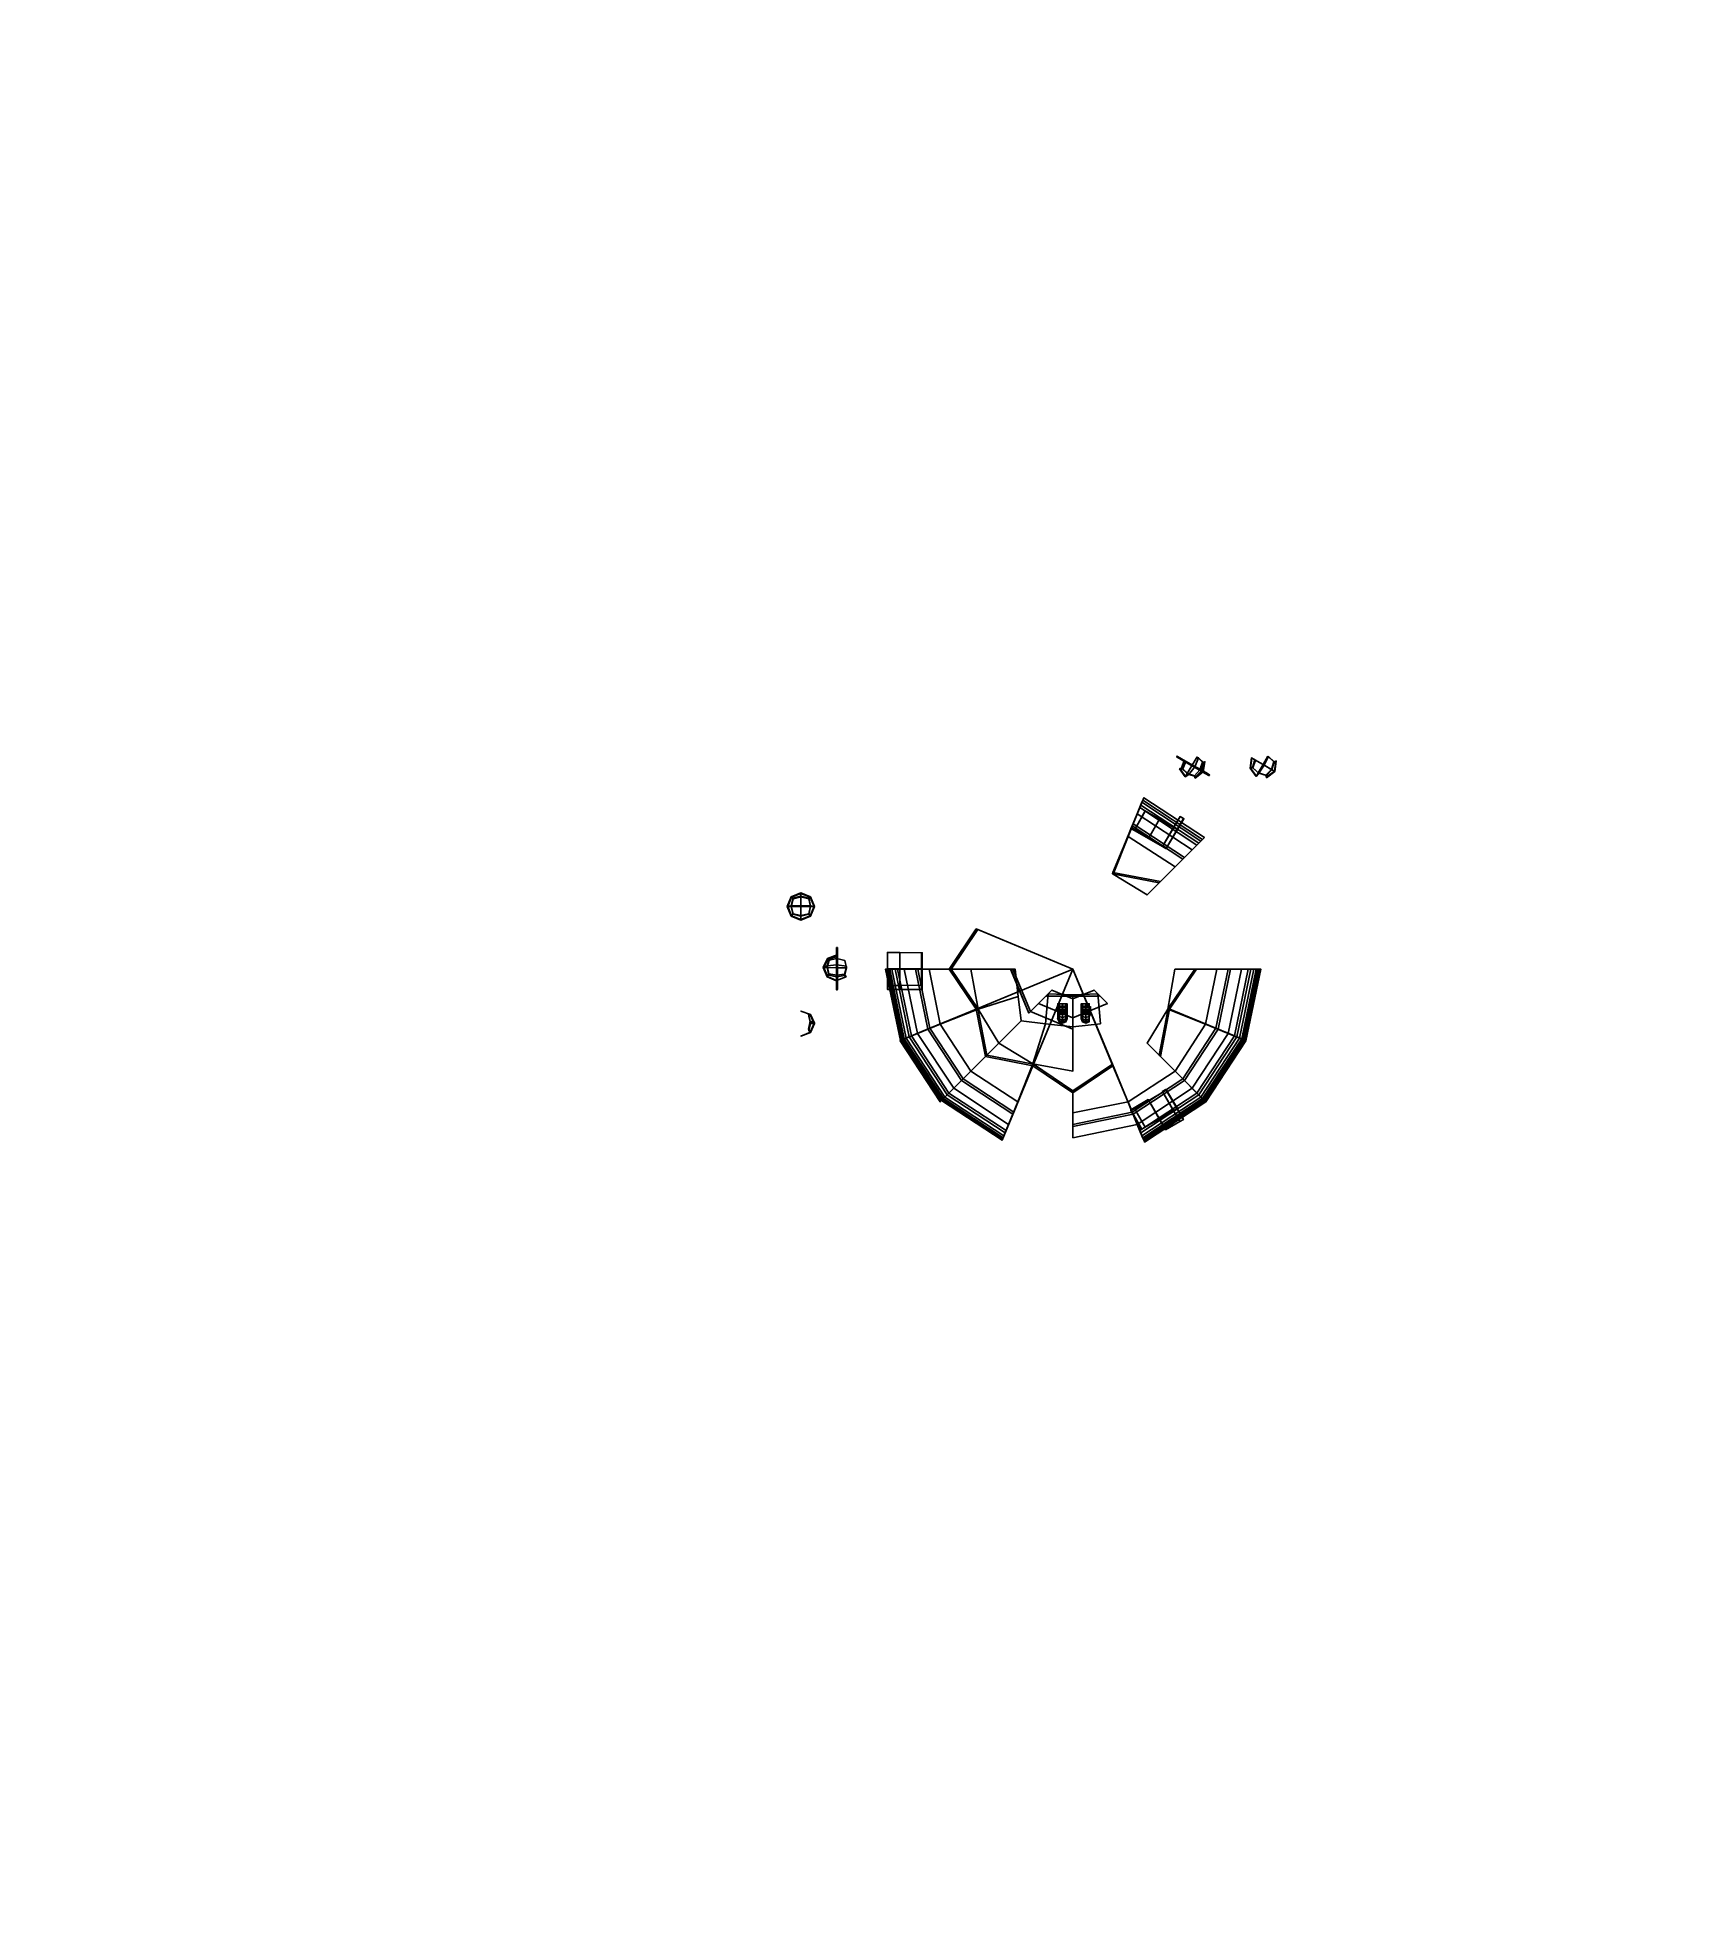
# Model space of a CAD drawing. Extents: x -0.00441 to 0.00264, y -0.00397 to 0.00396.
import ezdxf

# ---------------------------------------------------------------- set-up
doc = ezdxf.new("R2010")
doc.units = 0
doc.layers.add('Celling fan', color=7, linetype='CONTINUOUS')

msp = doc.modelspace()

# ---------------------------------------------------------------- meshes
at = {"layer": 'Celling fan'}
mesh = msp.add_polyface(dxfattribs=at)
corners = [(0.0004805, 0.0008837, 0.0001478), (0.0004676, 0.0008524, 0.0001571), (0.0004931, 0.0008285, 0.0001596), (0.0005184, 0.0008611, 0.0001435), (0.0004862, 0.0008325, 0.0001858), (0.0004626, 0.0008554, 0.000176), (0.0004736, 0.0008878, 0.0001739), (0.0005072, 0.0008677, 0.0001859), (0.0005618, 0.0008823, 0.0001962), (0.0005546, 0.0008393, 0.000201), (0.0005547, 0.0008392, 0.0002028), (0.0005618, 0.0008827, 0.0001979), (0.0005194, 0.0008141, 0.0001974), (0.0005533, 0.0008401, 0.0002023), (0.0005198, 0.0008124, 0.0001977), (0.0005568, 0.000877, 0.0001767), (0.0005477, 0.0008435, 0.0001717), (0.0007767, 0.0008888, 0.0001905), (0.0007658, 0.0008565, 0.0001988), (0.0007915, 0.000833, 0.0001948), (0.0008135, 0.0008676, 0.0001779), (0.000789, 0.0008345, 0.000222), (0.000764, 0.0008576, 0.0002185), (0.0007742, 0.0008903, 0.0002177), (0.0008095, 0.0008699, 0.000222), (0.0007544, 0.0008549, 0.0002161), (0.0007603, 0.0008983, 0.0002144), (0.0007596, 0.0008987, 0.000216), (0.0007537, 0.0008548, 0.0002177), (0.0008648, 0.0008848, 0.0002246), (0.0008589, 0.0008414, 0.0002263), (0.0008594, 0.0008412, 0.0002281), (0.0008652, 0.0008851, 0.0002263), (0.0008238, 0.0008158, 0.0002262), (0.0008578, 0.000842, 0.0002279), (0.0008243, 0.0008141, 0.0002263), (0.0008568, 0.0008812, 0.0002058), (0.0008472, 0.0008482, 0.0001991), (0.0005815, 0.0008263, 0.0002542), (0.0005807, 0.0008268, 0.0002541), (0.0005817, 0.0008262, 0.0002432), (0.0005825, 0.0008257, 0.0002433), (0.0005653, 0.0008336, 0.0002413), (0.0005808, 0.0008246, 0.0002432), (0.0005662, 0.0008351, 0.0002413), (0.000503, 0.0008692, 0.0002383), (0.000502, 0.0008676, 0.0002383), (0.0005644, 0.000832, 0.0002413), (0.000444, 0.0009029, 0.0001985), (0.000443, 0.0009014, 0.0001985), (0.0005039, 0.0008707, 0.0002383), (0.000445, 0.0009044, 0.0001984), (0.0005351, 0.0008988, 0.0001598), (0.0005225, 0.0008196, 0.0001766), (0.0005282, 0.0009028, 0.000186), (0.0005518, 0.0008799, 0.0001957), (0.0005408, 0.0008475, 0.0001978), (0.0005175, 0.0008225, 0.0001956), (0.0005602, 0.0008822, 0.0001976), (0.0005201, 0.0008127, 0.000196), (0.0004536, 0.0008525, 0.0001723), (0.0004783, 0.0008183, 0.0001842), (0.0004543, 0.0008531, 0.0001742), (0.0004784, 0.0008195, 0.0001857), (0.0008324, 0.000904, 0.0001948), (0.0008234, 0.0008233, 0.0002058), (0.0008299, 0.0009054, 0.000222), (0.000855, 0.0008823, 0.0002255), (0.0008448, 0.0008496, 0.0002263), (0.0008216, 0.0008244, 0.0002255), (0.0007806, 0.0008198, 0.000222), (0.000781, 0.0008203, 0.0002204), (0.0007555, 0.0008553, 0.0002179), (0.0007814, 0.0008213, 0.000222), (0.0007611, 0.0008978, 0.0002161), (0.0008635, 0.0008846, 0.0002262), (0.0008243, 0.0008145, 0.0002246), (0.0005652, 0.0008357, 0.0002523), (0.0005798, 0.0008252, 0.0002541), (0.0005643, 0.0008341, 0.0002523), (0.0005799, 0.0008231, 0.0002432), (0.0005789, 0.0008236, 0.0002541), (0.0005634, 0.0008326, 0.0002523), (0.0005023, 0.0008718, 0.0002491), (0.0004427, 0.000906, 0.0002091), (0.0005013, 0.0008703, 0.0002491), (0.0004417, 0.0009045, 0.0002091), (0.0005004, 0.0008687, 0.0002491), (0.0004408, 0.000903, 0.0002091)]
mesh.append_faces([[corners[k] for k in face] for face in [(0, 1, 2, 3), (4, 5, 6, 7), (8, 9, 10, 11), (12, 13, 10, 14), (8, 15, 16, 9), (17, 18, 19, 20), (21, 22, 23, 24), (25, 26, 27, 28), (29, 30, 31, 32), (33, 34, 31, 35), (29, 36, 37, 30), (25, 18, 17, 26), (38, 39, 40, 41), (42, 43, 40, 44), (42, 45, 46, 47), (45, 48, 49, 46), (44, 50, 45, 42), (50, 51, 48, 45), (16, 15, 52, 3), (2, 53, 16, 3), (54, 55, 56, 7), (56, 57, 4, 7), (10, 13, 58, 11), (10, 9, 59, 14), (16, 53, 59, 9), (2, 1, 60, 61), (56, 55, 58, 13), (12, 57, 56, 13), (62, 5, 4, 63), (37, 36, 64, 20), (19, 65, 37, 20), (66, 67, 68, 24), (68, 69, 21, 24), (70, 71, 25, 28), (28, 72, 73, 70), (74, 72, 28, 27), (31, 34, 75, 32), (31, 30, 76, 35), (37, 65, 76, 30), (19, 18, 25, 71), (68, 67, 75, 34), (33, 69, 68, 34), (72, 22, 21, 73), (23, 22, 72, 74), (40, 39, 77, 44), (39, 78, 79, 77), (47, 80, 43, 42), (78, 81, 82, 79), (83, 50, 44, 77), (51, 50, 83, 84), (85, 83, 77, 79), (86, 84, 83, 85), (87, 85, 79, 82), (88, 86, 85, 87)]])
mesh = msp.add_polyface(dxfattribs=at)
corners = [(0.0003966, 0.000512, 0.0002469), (0.0003975, 0.0005136, 0.0002469), (0.0003976, 0.0005136, 0.0002359), (0.0003966, 0.000512, 0.0002359), (0.0002464, 0.0005986, 0.0002454), (0.0002614, 0.00059, 0.0002456), (0.0002614, 0.00059, 0.0002346), (0.0002465, 0.0005986, 0.0002344), (0.0003809, 0.0005211, 0.0002468), (0.0003958, 0.0005125, 0.0002469), (0.0003959, 0.0005124, 0.0002359), (0.000381, 0.000521, 0.0002358), (0.0002623, 0.0005915, 0.0002346), (0.0002474, 0.0006002, 0.0002344), (0.0003968, 0.000514, 0.0002359), (0.0003819, 0.0005226, 0.0002358), (0.0003984, 0.0005152, 0.0002469), (0.0003985, 0.0005151, 0.0002359), (0.0003211, 0.0005555, 0.0002462), (0.0002623, 0.0005916, 0.0002456), (0.000322, 0.0005571, 0.0002462), (0.0003212, 0.0005555, 0.0002352), (0.0004437, 0.0005942, 0.0002371), (0.0003977, 0.0005155, 0.0002359), (0.0004445, 0.0005938, 0.000237), (0.0004452, 0.0005934, 0.000248), (0.0003977, 0.0005156, 0.0002469), (0.0004444, 0.0005938, 0.0002481), (0.0004287, 0.0006029, 0.0002383), (0.0003828, 0.0005242, 0.0002358), (0.0003685, 0.0006375, 0.0002443), (0.000323, 0.0005586, 0.0002352), (0.0003077, 0.0006725, 0.0002409), (0.0002632, 0.0005931, 0.0002346), (0.0004721, 0.0006394, 0.0002493), (0.0004717, 0.0006395, 0.0002383), (0.0002889, 0.0006975, 0.0002121), (0.0002559, 0.0006178, 0.0002119), (0.0004743, 0.0004743, 0.0002119), (0.0005355, 0.0005355, 0.0002121), (0.0004743, 0.0004743, 0.0002359), (0.0002559, 0.0006178, 0.0002359), (0.0002889, 0.0006975, 0.0002361), (0.0005355, 0.0005355, 0.0002361), (0.0004674, 0.0004674, 0.0002159), (0.0002522, 0.0006088, 0.0002159), (0.0002847, 0.0006874, 0.0002161), (0.0005277, 0.0005277, 0.0002161), (0.0003967, 0.000514, 0.0002469), (0.0002473, 0.0006002, 0.0002454), (0.0003818, 0.0005227, 0.0002468), (0.0002475, 0.0006022, 0.0002344), (0.0002466, 0.0006006, 0.0002344), (0.0002483, 0.0006017, 0.0002344), (0.0002632, 0.0005932, 0.0002456), (0.0002482, 0.0006018, 0.0002454), (0.0003827, 0.0005242, 0.0002468), (0.0003229, 0.0005587, 0.0002462), (0.0003221, 0.0005571, 0.0002352), (0.0004293, 0.0006025, 0.0002493), (0.000369, 0.0006373, 0.0002553), (0.000308, 0.0006724, 0.0002519), (0.000471, 0.00064, 0.0002383), (0.0004713, 0.0006398, 0.0002493), (0.0004558, 0.0006487, 0.0002389), (0.0004561, 0.0006485, 0.0002499), (0.0003019, 0.0007289, 0.0002121), (0.0005597, 0.0005597, 0.0002121), (0.0003019, 0.0007289, 0.0002361), (0.0005597, 0.0005597, 0.0002361), (0.0001704, 0.0004114, 0.0002117), (0.0003723, 0.0003723, 0.0002117), (0.0003723, 0.0003723, 0.0002357), (0.0001704, 0.0004114, 0.0002357), (0.0002349, 0.0005646, -0.0000997), (0.0004348, 0.0004348, -0.0000997), (0.0005076, 0.0005076, 0.0000053), (0.0002739, 0.0006611, 0.0000053), (0.0005447, 0.0005447, 0.0001052), (0.0002939, 0.0007094, 0.0001052), (0.0002976, 0.0007184, 0.0002161), (0.0005515, 0.0005515, 0.0002161), (0.0001714, 0.0004038, -0.0001725), (0.0003152, 0.0003152, -0.0001725), (0.0003669, 0.0003669, 0.0002157), (0.0001679, 0.0004054, 0.0002157)]
mesh.append_faces([[corners[k] for k in face] for face in [(0, 1, 2, 3), (4, 5, 6, 7), (8, 9, 10, 11), (7, 6, 12, 13), (11, 10, 14, 15), (1, 16, 17, 2), (18, 5, 19, 20), (21, 6, 5, 18), (22, 23, 17, 24), (25, 16, 26, 27), (28, 29, 23, 22), (30, 31, 29, 28), (32, 33, 31, 30), (25, 34, 35, 24), (36, 37, 38, 39), (40, 41, 42, 43), (44, 45, 46, 47), (0, 3, 10, 9), (10, 3, 2, 14), (1, 0, 9, 48), (19, 5, 4, 49), (48, 9, 8, 50), (14, 2, 17, 23), (51, 52, 13, 53), (16, 1, 48, 26), (13, 12, 33, 53), (15, 14, 23, 29), (54, 19, 49, 55), (26, 48, 50, 56), (56, 50, 20, 57), (57, 20, 19, 54), (50, 8, 18, 20), (21, 11, 15, 58), (12, 6, 21, 58), (58, 15, 29, 31), (12, 58, 31, 33), (18, 8, 11, 21), (25, 24, 17, 16), (26, 56, 59, 27), (56, 57, 60, 59), (57, 54, 61, 60), (22, 24, 35, 62), (34, 25, 27, 63), (64, 28, 22, 62), (27, 59, 65, 63), (66, 36, 39, 67), (43, 42, 68, 69), (70, 71, 38, 37), (40, 72, 73, 41), (74, 75, 76, 77), (77, 76, 78, 79), (47, 46, 80, 81), (82, 83, 75, 74), (44, 84, 85, 45)]])
mesh = msp.add_polyface(dxfattribs=at)
corners = [(-0.001045, 0.0000453, 0.0001962), (-0.0010042, 0.0000607, 0.000201), (-0.0010041, 0.0000608, 0.0002028), (-0.0010453, 0.0000452, 0.0001979), (-0.0010379, 0.0000437, 0.0001767), (-0.0010043, 0.0000526, 0.0001717), (-0.0011581, 0.0002282, 0.0001905), (-0.0011247, 0.0002349, 0.0001988), (-0.0011172, 0.0002689, 0.0001948), (-0.0011581, 0.0002707, 0.0001779), (-0.0011172, 0.0002661, 0.000222), (-0.0011247, 0.0002328, 0.0002185), (-0.0011581, 0.0002253, 0.0002177), (-0.0011581, 0.0002661, 0.000222), (-0.0011175, 0.0002259, 0.0002161), (-0.0011581, 0.0002093, 0.0002144), (-0.0011581, 0.0002085, 0.000216), (-0.0011172, 0.0002254, 0.0002177), (-0.0011987, 0.0002259, 0.0002161), (-0.0012153, 0.0002662, 0.0002204), (-0.001216, 0.000266, 0.000222), (-0.0011991, 0.0002253, 0.0002177), (-0.0011987, 0.0003066, 0.0002246), (-0.0011582, 0.0003232, 0.0002263), (-0.0011582, 0.0003237, 0.0002281), (-0.0011991, 0.0003068, 0.0002263), (-0.0011172, 0.0003068, 0.0002263), (-0.0011185, 0.0003056, 0.0002262), (-0.0011582, 0.0003219, 0.0002279), (-0.001102, 0.0002661, 0.000222), (-0.0011002, 0.0002661, 0.000222), (-0.0011916, 0.0003014, 0.0002058), (-0.0011581, 0.0003096, 0.0001991), (-0.0011176, 0.0003066, 0.0002246), (-0.0011247, 0.0003014, 0.0002058), (-0.0011009, 0.0002663, 0.0002204), (-0.0011915, 0.0002349, 0.0001988), (-0.0011991, 0.0002689, 0.0001948), (-0.0010064, 0.0000905, 0.0002542), (-0.0010064, 0.0000896, 0.0002541), (-0.0010064, 0.0000907, 0.0002432), (-0.0010064, 0.0000916, 0.0002433), (-0.0010045, 0.0000904, 0.0002542), (-0.0010045, 0.0000916, 0.0002433), (-0.0010064, 0.0000728, 0.0002413), (-0.0010064, 0.0000716, 0.0002523), (-0.0010045, 0.0000728, 0.0002413), (-0.0010045, 0.0000907, 0.0002432), (-0.0010027, 0.0000904, 0.0002542), (-0.0010027, 0.0000916, 0.0002433), (-0.0010042, 0.0000591, 0.0002023), (-0.0010441, 0.000044, 0.0001976), (-0.0011991, 0.000266, 0.000222), (-0.0011916, 0.0002993, 0.0002255), (-0.0011581, 0.0003068, 0.0002263), (-0.0011247, 0.0002993, 0.0002255), (-0.0011915, 0.0002328, 0.0002185), (-0.0011978, 0.0003055, 0.0002262), (-0.0012142, 0.000266, 0.000222), (-0.0011184, 0.0002266, 0.0002179), (-0.0011581, 0.0002102, 0.0002161), (-0.0011978, 0.0002266, 0.0002179), (-0.0010045, 0.0000895, 0.0002541), (-0.0010045, 0.0000716, 0.0002523), (-0.0010027, 0.0000907, 0.0002432), (-0.0010027, 0.0000895, 0.0002541), (-0.0010027, 0.0000728, 0.0002413)]
mesh.append_faces([[corners[k] for k in face] for face in [(0, 1, 2, 3), (0, 4, 5, 1), (6, 7, 8, 9), (10, 11, 12, 13), (14, 15, 16, 17), (18, 19, 20, 21), (22, 23, 24, 25), (26, 27, 28, 24), (29, 27, 26, 30), (22, 31, 32, 23), (33, 34, 8, 35), (14, 7, 6, 15), (18, 36, 37, 19), (38, 39, 40, 41), (42, 38, 41, 43), (44, 40, 39, 45), (46, 47, 40, 44), (48, 42, 43, 49), (2, 50, 51, 3), (32, 31, 37, 9), (8, 34, 32, 9), (37, 36, 6, 9), (52, 53, 54, 13), (54, 55, 10, 13), (12, 56, 52, 13), (25, 57, 58, 20), (20, 19, 22, 25), (30, 35, 14, 17), (17, 59, 29, 30), (60, 59, 17, 16), (61, 60, 16, 21), (16, 15, 18, 21), (20, 58, 61, 21), (28, 57, 25, 24), (24, 23, 33, 26), (33, 35, 30, 26), (32, 34, 33, 23), (8, 7, 14, 35), (6, 36, 18, 15), (37, 31, 22, 19), (54, 53, 57, 28), (27, 55, 54, 28), (10, 55, 27, 29), (59, 11, 10, 29), (12, 11, 59, 60), (61, 56, 12, 60), (52, 56, 61, 58), (57, 53, 52, 58), (40, 47, 43, 41), (42, 62, 39, 38), (62, 63, 45, 39), (64, 49, 43, 47), (42, 48, 65, 62), (46, 66, 64, 47)]])
mesh = msp.add_polyface(dxfattribs=at)
corners = [(-0.0006975, -0.0002889, 0.0002121), (-0.0006178, -0.0002559, 0.0002119), (-0.0006708, 0, 0.0002119), (-0.0007574, 0, 0.0002121), (-0.0006708, 0, 0.0002359), (-0.0006178, -0.0002559, 0.0002359), (-0.0006975, -0.0002889, 0.0002361), (-0.0007574, 0, 0.0002361), (-0.000661, 0, 0.0002159), (-0.0006088, -0.0002522, 0.0002159), (-0.0006874, -0.0002847, 0.0002161), (-0.0007463, 0, 0.0002161), (-0.0006416, -0.0000858, 0.0002344), (-0.0006416, -0.0000867, 0.0002344), (-0.0006416, -0.0000868, 0.0002454), (-0.0006416, -0.0000859, 0.0002454), (-0.0006416, -0.0000687, 0.0002456), (-0.0006416, -0.0000686, 0.0002346), (-0.0006435, -0.0000686, 0.0002346), (-0.0006435, -0.0000858, 0.0002344), (-0.0006435, 0.0000693, 0.0002468), (-0.0006435, 0.0000003, 0.0002462), (-0.0006453, 0.0000003, 0.0002462), (-0.0006453, 0.0000693, 0.0002468), (-0.0006417, 0.0000003, 0.0002462), (-0.0006435, -0.0000687, 0.0002456), (-0.0006417, 0.0000004, 0.0002352), (-0.0007365, -0.0000868, 0.0002524), (-0.0006453, -0.0000859, 0.0002454), (-0.0006453, -0.0000868, 0.0002454), (-0.0007365, -0.0000877, 0.0002525), (-0.0007363, -0.0000694, 0.0002519), (-0.0006453, -0.0000687, 0.0002456), (-0.0007364, 0.0000003, 0.0002443), (-0.0006453, 0.0000004, 0.0002352), (-0.0006453, 0.0000694, 0.0002358), (-0.0007365, 0.0000698, 0.0002383), (-0.0007363, -0.0000698, 0.0002409), (-0.0006453, -0.0000686, 0.0002346), (-0.0007895, -0.0000695, 0.0002433), (-0.0007896, 0.0000005, 0.0002541), (-0.0007364, 0.0000009, 0.0002553), (-0.000265, 0, 0.0006674), (-0.0002564, 0, 0.0006674), (-0.0001813, -0.0001813, 0.0006674), (-0.0001874, -0.0001874, 0.0006674), (-0.0001874, -0.0001874, 0.0006542), (-0.0002651, 0, 0.0006542), (-0.0001874, -0.0001874, 0.0006401), (-0.0002651, 0, 0.0006401), (-0.0001877, -0.0001877, 0.0002425), (-0.0002655, 0, 0.0002425), (-0.0001877, -0.0001877, 0.0002285), (-0.0002655, 0, 0.0002285), (-0.0004114, -0.0001704, 0.0002117), (-0.0005265, 0, 0.0002117), (-0.0005265, 0, 0.0002357), (-0.0004114, -0.0001704, 0.0002357), (-0.0004114, 0.0001704, 0.0002117), (0, 0, 0.0002116), (-0.0004114, 0.0001704, 0.0002357), (0, 0, 0.0002356), (-0.0006611, -0.0002739, 0.0000053), (-0.0005646, -0.0002349, -0.0000997), (-0.000612, 0, -0.0000997), (-0.0007179, 0, 0.0000053), (-0.0004038, -0.0001714, -0.0001725), (-0.0004343, 0, -0.0001725), (-0.0002328, -0.000117, -0.0002162), (-0.0002465, 0, -0.0002168), (-0.0005189, 0, 0.0002157), (-0.0004054, -0.0001679, 0.0002157), (-0.0004054, 0.0001679, 0.0002157), (0, 0, 0.0002156), (-0.0006435, -0.0000867, 0.0002344), (-0.0006435, -0.0000868, 0.0002454), (-0.0006435, -0.0000859, 0.0002454), (-0.0006453, -0.0000867, 0.0002344), (-0.0006453, -0.0000858, 0.0002344), (-0.0006417, 0.0000693, 0.0002468), (-0.0006417, 0.0000694, 0.0002358), (-0.0006435, 0.0000694, 0.0002358), (-0.0006435, 0.0000004, 0.0002352), (-0.0007365, -0.0000881, 0.0002415), (-0.0007365, -0.0000872, 0.0002415), (-0.0007365, 0.0000705, 0.0002493), (-0.0007894, -0.0000692, 0.0002324), (-0.0007897, -0.0000866, 0.000232), (-0.0007898, -0.0000869, 0.0002429), (-0.0007897, 0.0000708, 0.0002499), (-0.0007896, 0.0000004, 0.0002431), (-0.0007897, 0.0000704, 0.0002389)]
mesh.append_faces([[corners[k] for k in face] for face in [(0, 1, 2, 3), (4, 5, 6, 7), (8, 9, 10, 11), (12, 13, 14, 15), (15, 16, 17, 12), (12, 17, 18, 19), (20, 21, 22, 23), (24, 16, 25, 21), (26, 17, 16, 24), (27, 28, 29, 30), (31, 32, 28, 27), (33, 34, 35, 36), (37, 38, 34, 33), (31, 39, 40, 41), (42, 43, 44, 45), (42, 45, 46, 47), (47, 46, 48, 49), (49, 48, 50, 51), (51, 50, 52, 53), (54, 55, 2, 1), (4, 56, 57, 5), (58, 55, 54, 59), (57, 56, 60, 61), (62, 63, 64, 65), (63, 66, 67, 64), (66, 68, 69, 67), (8, 70, 71, 9), (71, 70, 72, 73), (14, 13, 74, 75), (74, 13, 12, 19), (15, 14, 75, 76), (25, 16, 15, 76), (77, 29, 75, 74), (77, 74, 19, 78), (76, 75, 29, 28), (78, 19, 18, 38), (25, 76, 28, 32), (22, 21, 25, 32), (20, 79, 24, 21), (26, 80, 81, 82), (18, 17, 26, 82), (34, 82, 81, 35), (18, 82, 34, 38), (79, 80, 26, 24), (77, 83, 30, 29), (77, 78, 84, 83), (78, 38, 37, 84), (23, 22, 41, 85), (22, 32, 31, 41), (84, 37, 86, 87), (39, 31, 27, 88), (85, 41, 40, 89), (90, 33, 36, 91), (90, 86, 37, 33)]])
mesh = msp.add_polyface(dxfattribs=at)
corners = [(-0.0010056, -0.0000257, 0.0001478), (-0.0009721, -0.0000212, 0.0001571), (-0.000964, 0.0000128, 0.0001596), (-0.0010049, 0.0000184, 0.0001435), (-0.0009641, 0.0000048, 0.0001858), (-0.0009721, -0.000027, 0.000176), (-0.0010056, -0.0000337, 0.0001739), (-0.001005, 0.0000054, 0.0001859), (-0.0010462, -0.0000322, 0.0001725), (-0.0010622, 0.0000068, 0.0001844), (-0.0010629, 0.0000063, 0.000186), (-0.0010466, -0.0000331, 0.000174), (-0.0009651, -0.0000335, 0.0001723), (-0.0010059, -0.0000488, 0.0001676), (-0.0010389, -0.0000202, 0.0001572), (-0.0010459, 0.000014, 0.0001598), (-0.0011174, -0.0002689, 0.0000695), (-0.0011579, -0.0002852, 0.0000652), (-0.0011578, -0.0002864, 0.0000664), (-0.0011169, -0.0002699, 0.0000709), (-0.0011018, -0.0002316, 0.0000855), (-0.0011183, -0.0001951, 0.000101), (-0.001117, -0.0001939, 0.0001015), (-0.0011, -0.0002316, 0.0000854), (-0.0011175, -0.0001936, 0.0000998), (-0.0011255, -0.0001936, 0.0000806), (-0.0011183, -0.0002217, 0.0000608), (-0.0011008, -0.000231, 0.0000839), (-0.0010068, -0.000087, 0.0002045), (-0.0010068, -0.0000879, 0.0002043), (-0.0010065, -0.0000852, 0.0001937), (-0.0010065, -0.0000843, 0.0001939), (-0.0010057, -0.0000669, 0.0001984), (-0.001006, -0.0000696, 0.0002091), (-0.0010047, -0.0000843, 0.0001939), (-0.0010039, -0.0000669, 0.0001985), (-0.0010045, 0.0000728, 0.0002413), (-0.0010042, 0.000001, 0.0002383), (-0.0010024, 0.0000009, 0.0002383), (-0.0010027, 0.0000728, 0.0002413), (-0.0010021, -0.000067, 0.0001985), (-0.0010064, 0.0000728, 0.0002413), (-0.001006, 0.000001, 0.0002383), (-0.0010043, 0.0000526, 0.0001717), (-0.0010379, 0.0000437, 0.0001767), (-0.001046, 0.0000061, 0.000186), (-0.0010379, 0.0000379, 0.0001957), (-0.0010044, 0.0000446, 0.0001978), (-0.0009711, 0.0000369, 0.0001956), (-0.001039, -0.000026, 0.0001762), (-0.0010441, 0.000044, 0.0001976), (-0.0010611, 0.0000063, 0.000186), (-0.0010453, 0.0000452, 0.0001979), (-0.001045, 0.0000453, 0.0001962), (-0.0010453, -0.0000319, 0.0001744), (-0.0010059, -0.0000482, 0.0001695), (-0.0010059, -0.0000499, 0.000169), (-0.0010042, 0.0000591, 0.0002023), (-0.0009659, -0.0000331, 0.0001742), (-0.0011182, -0.0002687, 0.0000714), (-0.0011579, -0.000179, 0.0001097), (-0.001158, -0.000179, 0.0001079), (-0.0011254, -0.0002557, 0.0000557), (-0.001117, -0.0002319, 0.0000862), (-0.0011245, -0.000201, 0.000099), (-0.0011244, -0.0002631, 0.0000741), (-0.001005, -0.000088, 0.0002043), (-0.0010047, -0.0000852, 0.0001937), (-0.001005, -0.0000871, 0.0002046), (-0.0010042, -0.0000697, 0.0002091), (-0.0010032, -0.000088, 0.0002044), (-0.0010029, -0.0000853, 0.0001937), (-0.0010029, -0.0000844, 0.000194), (-0.0010032, -0.0000872, 0.0002046), (-0.0010024, -0.0000698, 0.0002091), (-0.0010062, -0.0000009, 0.0002491), (-0.0010064, 0.0000716, 0.0002523), (-0.0010044, -0.000001, 0.0002491), (-0.0010045, 0.0000716, 0.0002523), (-0.0010026, -0.000001, 0.0002491), (-0.0010027, 0.0000716, 0.0002523)]
mesh.append_faces([[corners[k] for k in face] for face in [(0, 1, 2, 3), (4, 5, 6, 7), (8, 9, 10, 11), (12, 1, 0, 13), (8, 14, 15, 9), (16, 17, 18, 19), (20, 21, 22, 23), (24, 25, 26, 27), (28, 29, 30, 31), (31, 32, 33, 28), (34, 35, 32, 31), (36, 37, 38, 39), (37, 35, 40, 38), (41, 42, 37, 36), (42, 32, 35, 37), (43, 44, 15, 3), (15, 14, 0, 3), (45, 46, 47, 7), (47, 48, 4, 7), (6, 49, 45, 7), (50, 51, 10, 52), (10, 9, 53, 52), (54, 55, 56, 11), (56, 13, 8, 11), (10, 51, 54, 11), (0, 14, 8, 13), (15, 44, 53, 9), (47, 46, 50, 57), (6, 5, 58, 55), (54, 49, 6, 55), (45, 49, 54, 51), (50, 46, 45, 51), (23, 27, 16, 19), (19, 59, 20, 23), (60, 61, 24, 22), (24, 27, 23, 22), (26, 62, 16, 27), (63, 64, 21, 20), (59, 65, 63, 20), (66, 67, 30, 29), (30, 67, 34, 31), (68, 66, 29, 28), (33, 69, 68, 28), (70, 71, 67, 66), (67, 71, 72, 34), (68, 73, 70, 66), (72, 40, 35, 34), (74, 73, 68, 69), (75, 42, 41, 76), (32, 42, 75, 33), (77, 75, 76, 78), (69, 33, 75, 77), (79, 77, 78, 80), (74, 69, 77, 79)]])
mesh = msp.add_polyface(dxfattribs=at)
corners = [(-0.0005652, -0.0005652, 0.0002241), (-0.0005639, -0.0005639, 0.0002151), (-0.0007344, -0.0003042, 0.0002151), (-0.0007362, -0.000305, 0.0002241), (-0.0004743, -0.0004743, 0.0002119), (-0.0003723, -0.0003723, 0.0002117), (-0.0004114, -0.0001704, 0.0002117), (-0.0006178, -0.0002559, 0.0002119), (-0.0004114, -0.0001704, 0.0002357), (-0.0003723, -0.0003723, 0.0002357), (-0.0004743, -0.0004743, 0.0002359), (-0.0006178, -0.0002559, 0.0002359), (-0.0002889, -0.0006975, 0.0002121), (-0.0002559, -0.0006178, 0.0002119), (-0.0005355, -0.0005355, 0.0002121), (-0.0002559, -0.0006178, 0.0002359), (-0.0002889, -0.0006975, 0.0002361), (-0.0005355, -0.0005355, 0.0002361), (-0.0003005, -0.0007255, 0.0001923), (-0.000557, -0.000557, 0.0001923), (-0.000557, -0.000557, 0.0002077), (-0.0003005, -0.0007255, 0.0002077), (-0.0007255, -0.0003005, 0.0001923), (-0.0007878, 0, 0.0001923), (-0.0007878, 0, 0.0002077), (-0.0007255, -0.0003005, 0.0002077), (-0.0007255, -0.0003005, 0.0001628), (-0.000557, -0.000557, 0.0001628), (-0.0007878, 0, 0.0001628), (-0.0003005, -0.0007255, 0.0001628), (-0.0006088, -0.0002522, 0.0002159), (-0.0004674, -0.0004674, 0.0002159), (-0.0005277, -0.0005277, 0.0002161), (-0.0006874, -0.0002847, 0.0002161), (-0.0004054, -0.0001679, 0.0002157), (-0.0003669, -0.0003669, 0.0002157), (-0.0007344, -0.0003042, 0.0002331), (-0.0005639, -0.0005639, 0.0002331), (-0.0005597, -0.0005597, 0.0002121), (-0.0003019, -0.0007289, 0.0002121), (-0.0005597, -0.0005597, 0.0002361), (-0.0003019, -0.0007289, 0.0002361), (-0.0006975, -0.0002889, 0.0002121), (-0.0007289, -0.0003019, 0.0002121), (-0.0007915, 0, 0.0002121), (-0.0007974, 0, 0.0002151), (-0.0007574, 0, 0.0002121), (-0.0006975, -0.0002889, 0.0002361), (-0.0007289, -0.0003019, 0.0002361), (-0.0007915, 0, 0.0002361), (-0.0007574, 0, 0.0002361), (-0.0007974, 0, 0.0002331), (-0.0001704, -0.0004114, 0.0002117), (-0.0001704, -0.0004114, 0.0002357), (0, 0, 0.0002116), (0, 0, 0.0002356), (-0.0002349, -0.0005646, -0.0000997), (-0.0004348, -0.0004348, -0.0000997), (-0.0005076, -0.0005076, 0.0000053), (-0.0002739, -0.0006611, 0.0000053), (-0.0005447, -0.0005447, 0.0001052), (-0.0002939, -0.0007094, 0.0001052), (-0.0005646, -0.0002349, -0.0000997), (-0.0006611, -0.0002739, 0.0000053), (-0.0007094, -0.0002939, 0.0001052), (-0.0007179, 0, 0.0000053), (-0.0007703, 0, 0.0001052), (-0.0002847, -0.0006874, 0.0002161), (-0.0002976, -0.0007184, 0.0002161), (-0.0005515, -0.0005515, 0.0002161), (-0.0005557, -0.0005557, 0.000214), (-0.0002998, -0.0007237, 0.000214), (-0.0007184, -0.0002976, 0.0002161), (-0.00078, 0, 0.0002161), (-0.0007463, 0, 0.0002161), (-0.0007237, -0.0002998, 0.000214), (-0.0007858, 0, 0.000214), (-0.0003152, -0.0003152, -0.0001725), (-0.0004038, -0.0001714, -0.0001725), (-0.0002199, -0.0002199, -0.0002045), (-0.0002328, -0.000117, -0.0002162), (-0.0001714, -0.0004038, -0.0001725), (-0.000117, -0.0002328, -0.0002162), (-0.0002522, -0.0006088, 0.0002159), (-0.0001679, -0.0004054, 0.0002157), (0, 0, 0.0002156)]
mesh.append_faces([[corners[k] for k in face] for face in [(0, 1, 2, 3), (4, 5, 6, 7), (8, 9, 10, 11), (12, 13, 4, 14), (10, 15, 16, 17), (18, 19, 20, 21), (22, 23, 24, 25), (19, 22, 25, 20), (26, 22, 19, 27), (28, 23, 22, 26), (27, 19, 18, 29), (30, 31, 32, 33), (34, 35, 31, 30), (36, 37, 0, 3), (12, 14, 38, 39), (40, 17, 16, 41), (38, 14, 42, 43), (38, 43, 2, 1), (2, 43, 44, 45), (42, 46, 44, 43), (47, 17, 40, 48), (49, 50, 47, 48), (49, 48, 36, 51), (36, 48, 40, 37), (4, 7, 42, 14), (47, 11, 10, 17), (52, 5, 4, 13), (10, 9, 53, 15), (6, 5, 52, 54), (53, 9, 8, 55), (56, 57, 58, 59), (59, 58, 60, 61), (58, 57, 62, 63), (60, 58, 63, 64), (63, 65, 66, 64), (32, 67, 68, 69), (70, 69, 68, 71), (70, 71, 21, 20), (72, 33, 32, 69), (73, 74, 33, 72), (73, 72, 75, 76), (75, 72, 69, 70), (25, 75, 70, 20), (76, 75, 25, 24), (60, 64, 26, 27), (26, 64, 66, 28), (29, 61, 60, 27), (57, 77, 78, 62), (77, 79, 80, 78), (81, 77, 57, 56), (82, 79, 77, 81), (32, 31, 83, 67), (31, 35, 84, 83), (84, 35, 34, 85)]])
mesh = msp.add_polyface(dxfattribs=at)
corners = [(0.0000409, -0.0002242, 0.0015079), (0.0000409, -0.0002242, 0.0014916), (0.000035, -0.0002101, 0.0014916), (0.000035, -0.0002101, 0.0015079), (0.000055, -0.0002301, 0.0015079), (0.000055, -0.0002301, 0.0014916), (0.0000691, -0.0002242, 0.0015079), (0.0000691, -0.0002242, 0.0014916), (0.0000691, -0.0002228, 0.0014766), (0.000055, -0.0002286, 0.0014755), (0.0000691, -0.0002115, 0.001449), (0.0000691, -0.0002021, 0.0014374), (0.000055, -0.0002062, 0.0014332), (0.000055, -0.0002164, 0.0014457), (0.0000409, -0.0001959, 0.0014916), (0.0000409, -0.0001959, 0.0015079), (-0.0000591, -0.0002242, 0.0015079), (-0.0000591, -0.0002242, 0.0014916), (-0.000065, -0.0002101, 0.0014916), (-0.000065, -0.0002101, 0.0015079), (-0.000045, -0.0002301, 0.0015079), (-0.000045, -0.0002301, 0.0014916), (-0.0000309, -0.0002242, 0.0015079), (-0.0000309, -0.0002242, 0.0014916), (-0.0000309, -0.0002228, 0.0014766), (-0.000045, -0.0002286, 0.0014755), (-0.0000309, -0.0002115, 0.001449), (-0.0000309, -0.0002021, 0.0014374), (-0.000045, -0.0002062, 0.0014332), (-0.000045, -0.0002164, 0.0014457), (-0.000025, -0.0002101, 0.0015079), (-0.000025, -0.0002101, 0.0014916), (-0.000025, -0.000209, 0.0014793), (-0.000025, -0.0002055, 0.0014676), (-0.000025, -0.0001998, 0.0014568), (-0.0000309, -0.0002186, 0.0014622), (-0.000025, -0.000192, 0.0014473), (-0.0000309, -0.0001959, 0.0015079), (-0.0000309, -0.0001959, 0.0014916), (-0.0000309, -0.0001951, 0.001482), (-0.0000591, -0.0001959, 0.0014916), (-0.0000591, -0.0001959, 0.0015079), (0.0000409, -0.0002228, 0.0014766), (0.000035, -0.000209, 0.0014793), (0.000035, -0.0002055, 0.0014676), (0.0000409, -0.0002186, 0.0014622), (0.0000409, -0.0002115, 0.001449), (0.000035, -0.0001998, 0.0014568), (0.0000409, -0.0002021, 0.0014374), (0.000035, -0.000192, 0.0014473), (0.000055, -0.000224, 0.00146), (0.0000691, -0.0002186, 0.0014622), (0.0000409, -0.0001951, 0.001482), (0.0000408, -0.0001959, 0.0017555), (0.0000349, -0.0002101, 0.0017555), (0.0000408, -0.0002243, 0.0017555), (0.000055, -0.0002302, 0.0017555), (0.0000692, -0.0002243, 0.0017555), (-0.0000591, -0.0002228, 0.0014766), (-0.000065, -0.000209, 0.0014793), (-0.000065, -0.0002055, 0.0014676), (-0.0000591, -0.0002186, 0.0014622), (-0.0000591, -0.0002115, 0.001449), (-0.000065, -0.0001998, 0.0014568), (-0.000045, -0.000224, 0.00146), (-0.0000591, -0.0002021, 0.0014374), (-0.0000591, -0.0001951, 0.001482), (-0.0000249, -0.0002101, 0.0017555), (-0.0000308, -0.0001959, 0.0017555), (-0.0000592, -0.0001959, 0.0017555), (-0.0000651, -0.0002101, 0.0017555), (-0.0000592, -0.0002243, 0.0017555), (-0.000045, -0.0002302, 0.0017555), (-0.0000308, -0.0002243, 0.0017555), (-0.0001704, -0.0004114, 0.0002117), (0, -0.0005265, 0.0002117), (0.0001704, -0.0004114, 0.0002117), (0, 0, 0.0002116), (0.0001704, -0.0004114, 0.0002357), (0, -0.0005265, 0.0002357), (-0.0001704, -0.0004114, 0.0002357), (0, 0, 0.0002356), (0, -0.0002465, -0.0002168), (-0.000117, -0.0002328, -0.0002162), (-0.0001714, -0.0004038, -0.0001725), (0, -0.0004343, -0.0001725), (0.0001679, -0.0004054, 0.0002157), (0, -0.0005189, 0.0002157), (-0.0001679, -0.0004054, 0.0002157), (0, 0, 0.0002156)]
mesh.append_faces([[corners[k] for k in face] for face in [(0, 1, 2, 3), (4, 5, 1, 0), (6, 7, 5, 4), (7, 8, 9, 5), (10, 11, 12, 13), (3, 2, 14, 15), (16, 17, 18, 19), (20, 21, 17, 16), (22, 23, 21, 20), (23, 24, 25, 21), (26, 27, 28, 29), (30, 31, 23, 22), (31, 32, 24, 23), (33, 34, 26, 35), (34, 36, 27, 26), (37, 38, 31, 30), (38, 39, 32, 31), (19, 18, 40, 41), (42, 43, 2, 1), (44, 43, 42, 45), (46, 47, 44, 45), (48, 49, 47, 46), (9, 42, 1, 5), (45, 42, 9, 50), (13, 46, 45, 50), (12, 48, 46, 13), (9, 8, 51, 50), (50, 51, 10, 13), (43, 52, 14, 2), (3, 15, 53, 54), (0, 3, 54, 55), (4, 0, 55, 56), (6, 4, 56, 57), (58, 59, 18, 17), (60, 59, 58, 61), (62, 63, 60, 61), (25, 58, 17, 21), (61, 58, 25, 64), (29, 62, 61, 64), (28, 65, 62, 29), (25, 24, 35, 64), (64, 35, 26, 29), (24, 32, 33, 35), (59, 66, 40, 18), (37, 30, 67, 68), (19, 41, 69, 70), (16, 19, 70, 71), (20, 16, 71, 72), (22, 20, 72, 73), (30, 22, 73, 67), (74, 75, 76, 77), (78, 79, 80, 81), (82, 83, 84, 85), (86, 87, 88, 89)]])
mesh = msp.add_polyface(dxfattribs=at)
corners = [(0.0007994, 0, 0.0002241), (0.0007974, 0, 0.0002151), (0.0007344, -0.0003042, 0.0002151), (0.0007362, -0.000305, 0.0002241), (0.0006975, -0.0002889, 0.0002121), (0.0006178, -0.0002559, 0.0002119), (0.0004743, -0.0004743, 0.0002119), (0.0005355, -0.0005355, 0.0002121), (0.0006708, 0, 0.0002119), (0.0005265, 0, 0.0002117), (0.0004114, -0.0001704, 0.0002117), (0.0004743, -0.0004743, 0.0002359), (0.0006178, -0.0002559, 0.0002359), (0.0006975, -0.0002889, 0.0002361), (0.0005355, -0.0005355, 0.0002361), (0.0004114, -0.0001704, 0.0002357), (0.0005265, 0, 0.0002357), (0.0006708, 0, 0.0002359), (0.0007255, -0.0003005, 0.0001923), (0.000557, -0.000557, 0.0001923), (0.000557, -0.000557, 0.0002077), (0.0007255, -0.0003005, 0.0002077), (0.0007878, 0, 0.0001923), (0.0007878, 0, 0.0002077), (0.0007255, -0.0003005, 0.0001628), (0.0007878, 0, 0.0001628), (0.000557, -0.000557, 0.0001628), (0.0004674, -0.0004674, 0.0002159), (0.0006088, -0.0002522, 0.0002159), (0.0006874, -0.0002847, 0.0002161), (0.0005277, -0.0005277, 0.0002161), (0.0004054, -0.0001679, 0.0002157), (0.0005189, 0, 0.0002157), (0.000661, 0, 0.0002159), (0.0003951, -0.0005128, 0.0002344), (0.0003959, -0.0005123, 0.0002344), (0.000396, -0.0005123, 0.0002454), (0.0003952, -0.0005127, 0.0002454), (0.0003802, -0.0005214, 0.0002346), (0.0003811, -0.000523, 0.0002346), (0.0003961, -0.0005143, 0.0002344), (0.0003968, -0.0005139, 0.0002344), (0.0003977, -0.0005155, 0.0002344), (0.0003978, -0.0005154, 0.0002454), (0.0003969, -0.0005139, 0.0002454), (0.0005639, -0.0005639, 0.0002331), (0.0007344, -0.0003042, 0.0002331), (0.0005652, -0.0005652, 0.0002241), (0.0005639, -0.0005639, 0.0002151), (0.0007974, 0, 0.0002331), (0.0007915, 0, 0.0002121), (0.0007574, 0, 0.0002121), (0.0007289, -0.0003019, 0.0002121), (0.0005597, -0.0005597, 0.0002121), (0.0007574, 0, 0.0002361), (0.0007915, 0, 0.0002361), (0.0007289, -0.0003019, 0.0002361), (0.0005597, -0.0005597, 0.0002361), (0.0003723, -0.0003723, 0.0002117), (0.0003723, -0.0003723, 0.0002357), (0.0005646, -0.0002349, -0.0000997), (0.0004348, -0.0004348, -0.0000997), (0.0005076, -0.0005076, 0.0000053), (0.0006611, -0.0002739, 0.0000053), (0.000612, 0, -0.0000997), (0.0007179, 0, 0.0000053), (0.0007703, 0, 0.0001052), (0.0007094, -0.0002939, 0.0001052), (0.0005447, -0.0005447, 0.0001052), (0.0002349, -0.0005646, -0.0000997), (0.0002739, -0.0006611, 0.0000053), (0.0007184, -0.0002976, 0.0002161), (0.0007463, 0, 0.0002161), (0.00078, 0, 0.0002161), (0.0005515, -0.0005515, 0.0002161), (0.0005557, -0.0005557, 0.000214), (0.0007237, -0.0002998, 0.000214), (0.0007858, 0, 0.000214), (0.0004038, -0.0001714, -0.0001725), (0.0003152, -0.0003152, -0.0001725), (0.0004343, 0, -0.0001725), (0.0003669, -0.0003669, 0.0002157), (0.0003961, -0.0005143, 0.0002454), (0.0003803, -0.0005213, 0.0002456), (0.0003812, -0.0005229, 0.0002456), (0.000397, -0.0005159, 0.0002344), (0.0003971, -0.0005158, 0.0002454), (0.000382, -0.0005245, 0.0002346), (0.0003821, -0.0005245, 0.0002456)]
mesh.append_faces([[corners[k] for k in face] for face in [(0, 1, 2, 3), (4, 5, 6, 7), (8, 9, 10, 5), (11, 12, 13, 14), (15, 16, 17, 12), (18, 19, 20, 21), (22, 18, 21, 23), (24, 18, 22, 25), (26, 19, 18, 24), (27, 28, 29, 30), (31, 32, 33, 28), (34, 35, 36, 37), (34, 38, 39, 40), (41, 42, 43, 44), (45, 46, 3, 47), (2, 48, 47, 3), (46, 49, 0, 3), (50, 51, 4, 52), (50, 52, 2, 1), (2, 52, 53, 48), (4, 7, 53, 52), (13, 54, 55, 56), (57, 14, 13, 56), (57, 56, 46, 45), (46, 56, 55, 49), (10, 58, 6, 5), (8, 5, 4, 51), (13, 12, 17, 54), (11, 59, 15, 12), (60, 61, 62, 63), (64, 60, 63, 65), (66, 65, 63, 67), (63, 62, 68, 67), (62, 61, 69, 70), (71, 29, 72, 73), (30, 29, 71, 74), (75, 74, 71, 76), (76, 71, 73, 77), (21, 76, 77, 23), (75, 76, 21, 20), (66, 67, 24, 25), (24, 67, 68, 26), (78, 79, 61, 60), (80, 78, 60, 64), (29, 28, 33, 72), (27, 81, 31, 28), (44, 36, 35, 41), (41, 35, 34, 40), (37, 36, 44, 82), (83, 38, 34, 37), (84, 83, 37, 82), (42, 41, 40, 85), (82, 44, 43, 86), (40, 39, 87, 85), (84, 82, 86, 88)]])
mesh = msp.add_polyface(dxfattribs=at)
corners = [(0.0000691, -0.0002021, 0.0014374), (0.0000691, -0.0001905, 0.0014278), (0.000055, -0.0001938, 0.0014229), (0.000055, -0.0002062, 0.0014332), (0.000075, -0.0001826, 0.0014395), (0.000075, -0.0001719, 0.0014338), (0.0000691, -0.0001773, 0.0014207), (0.0000691, -0.000182, 0.0014573), (0.0000691, -0.0001747, 0.0014513), (0.000075, -0.000192, 0.0014473), (0.000055, -0.0001901, 0.0015079), (0.000055, -0.0001901, 0.0014916), (0.0000691, -0.0001959, 0.0014916), (0.0000691, -0.0001959, 0.0015079), (0.000055, -0.0001893, 0.0014831), (0.0000691, -0.0001951, 0.001482), (0.000055, -0.0001831, 0.0014678), (0.000055, -0.0001778, 0.0014614), (0.0000691, -0.000188, 0.0014646), (0.0000409, -0.0001959, 0.0015079), (0.0000409, -0.0001959, 0.0014916), (-0.0000309, -0.0002021, 0.0014374), (-0.0000309, -0.0001905, 0.0014278), (-0.000045, -0.0001938, 0.0014229), (-0.000045, -0.0002062, 0.0014332), (-0.000025, -0.0001826, 0.0014395), (-0.000025, -0.0001719, 0.0014338), (-0.0000309, -0.0001773, 0.0014207), (-0.0000309, -0.0001951, 0.001482), (-0.0000309, -0.0001924, 0.0014729), (-0.000025, -0.0002055, 0.0014676), (-0.000025, -0.000209, 0.0014793), (-0.0000309, -0.000188, 0.0014646), (-0.000025, -0.0001998, 0.0014568), (-0.0000309, -0.000182, 0.0014573), (-0.0000309, -0.0001747, 0.0014513), (-0.000025, -0.000192, 0.0014473), (-0.000045, -0.0001901, 0.0015079), (-0.000045, -0.0001901, 0.0014916), (-0.0000309, -0.0001959, 0.0014916), (-0.0000309, -0.0001959, 0.0015079), (-0.000045, -0.0001893, 0.0014831), (-0.000045, -0.0001831, 0.0014678), (-0.000045, -0.0001778, 0.0014614), (-0.0000591, -0.0001959, 0.0015079), (-0.0000591, -0.0001959, 0.0014916), (0.000035, -0.0001826, 0.0014395), (0.000035, -0.000192, 0.0014473), (0.0000409, -0.0002021, 0.0014374), (0.0000409, -0.0001905, 0.0014278), (0.0000409, -0.0001773, 0.0014207), (0.000035, -0.0001719, 0.0014338), (0.000055, -0.0001795, 0.0014153), (0.000055, -0.000187, 0.0014752), (0.0000691, -0.0001924, 0.0014729), (0.0000409, -0.0001951, 0.001482), (0.0000409, -0.0001924, 0.0014729), (0.0000409, -0.000188, 0.0014646), (0.0000409, -0.000182, 0.0014573), (0.000035, -0.0002055, 0.0014676), (0.000035, -0.000209, 0.0014793), (0.000035, -0.0001998, 0.0014568), (0.0000409, -0.0001747, 0.0014513), (0.0000692, -0.0001959, 0.0017555), (0.000055, -0.00019, 0.0017555), (0.0000408, -0.0001959, 0.0017555), (-0.0000591, -0.0002021, 0.0014374), (-0.000065, -0.000192, 0.0014473), (-0.000065, -0.0001998, 0.0014568), (-0.0000591, -0.0002115, 0.001449), (-0.000065, -0.0001826, 0.0014395), (-0.0000591, -0.0001905, 0.0014278), (-0.0000591, -0.0001773, 0.0014207), (-0.000045, -0.0001795, 0.0014153), (-0.000045, -0.000187, 0.0014752), (-0.0000591, -0.0001951, 0.001482), (-0.0000591, -0.0001924, 0.0014729), (-0.0000591, -0.000188, 0.0014646), (-0.0000591, -0.000182, 0.0014573), (-0.000065, -0.0002055, 0.0014676), (-0.000065, -0.000209, 0.0014793), (-0.0000591, -0.0001747, 0.0014513), (-0.0000308, -0.0001959, 0.0017555), (-0.000045, -0.00019, 0.0017555), (-0.0000592, -0.0001959, 0.0017555), (-0.0001466, -0.0001466, 0.0006672), (0, -0.0002073, 0.0006672), (0, -0.0002564, 0.0006674), (-0.0001813, -0.0001813, 0.0006674)]
mesh.append_faces([[corners[k] for k in face] for face in [(0, 1, 2, 3), (4, 5, 6, 1), (7, 8, 4, 9), (10, 11, 12, 13), (11, 14, 15, 12), (16, 17, 7, 18), (19, 20, 11, 10), (21, 22, 23, 24), (25, 26, 27, 22), (28, 29, 30, 31), (29, 32, 33, 30), (34, 35, 25, 36), (37, 38, 39, 40), (38, 41, 28, 39), (42, 43, 34, 32), (44, 45, 38, 37), (46, 47, 48, 49), (50, 51, 46, 49), (49, 48, 3, 2), (52, 50, 49, 2), (2, 1, 6, 52), (0, 9, 4, 1), (15, 14, 53, 54), (54, 53, 16, 18), (55, 14, 11, 20), (53, 14, 55, 56), (16, 53, 56, 57), (58, 17, 16, 57), (59, 56, 55, 60), (61, 57, 56, 59), (58, 57, 61, 47), (46, 62, 58, 47), (10, 13, 63, 64), (19, 10, 64, 65), (66, 67, 68, 69), (70, 67, 66, 71), (23, 71, 66, 24), (72, 71, 23, 73), (23, 22, 27, 73), (21, 36, 25, 22), (33, 32, 34, 36), (28, 41, 74, 29), (29, 74, 42, 32), (75, 41, 38, 45), (74, 41, 75, 76), (42, 74, 76, 77), (78, 43, 42, 77), (79, 76, 75, 80), (68, 77, 76, 79), (78, 77, 68, 67), (70, 81, 78, 67), (37, 40, 82, 83), (44, 37, 83, 84), (85, 86, 87, 88)]])
mesh = msp.add_polyface(dxfattribs=at)
corners = [(0.0000691, -0.0001773, 0.0014207), (0.0000691, -0.0001629, 0.0014163), (0.000055, -0.0001641, 0.0014106), (0.000055, -0.0001795, 0.0014153), (0.0000691, -0.000148, 0.0014149), (0.000055, -0.000148, 0.001409), (0.000075, -0.0001719, 0.0014338), (0.000075, -0.0001602, 0.0014302), (0.000055, -0.0001778, 0.0014614), (0.000055, -0.0001715, 0.0014561), (0.0000691, -0.0001747, 0.0014513), (0.0000691, -0.000182, 0.0014573), (0.000055, -0.0001642, 0.0014522), (0.0000691, -0.0001664, 0.0014468), (0.000055, -0.0001562, 0.0014498), (0.000055, -0.000148, 0.001449), (0.0000691, -0.000148, 0.0014431), (0.0000691, -0.0001574, 0.0014441), (-0.0000309, -0.0001773, 0.0014207), (-0.0000309, -0.0001629, 0.0014163), (-0.000045, -0.0001641, 0.0014106), (-0.000045, -0.0001795, 0.0014153), (-0.000025, -0.0001719, 0.0014338), (-0.000025, -0.0001602, 0.0014302), (-0.0000309, -0.0001664, 0.0014468), (-0.0000309, -0.0001574, 0.0014441), (-0.000045, -0.0001778, 0.0014614), (-0.000045, -0.0001715, 0.0014561), (-0.0000309, -0.0001747, 0.0014513), (-0.0000309, -0.000182, 0.0014573), (-0.000045, -0.0001642, 0.0014522), (-0.000045, -0.0001562, 0.0014498), (-0.0001113, -0.0001159, 0.0015858), (0.0001113, -0.0001159, 0.0015858), (0.0001113, -0.0001159, 0.0014854), (-0.0001113, -0.0001159, 0.0014854), (-0.0001113, -0.0001159, 0.001267), (0.0001113, -0.0001159, 0.001267), (0.0001113, -0.0001159, 0.0012656), (-0.0001113, -0.0001159, 0.0012656), (0.0001113, -0.0001159, 0.0012634), (-0.0001113, -0.0001159, 0.0012634), (-0.0001113, -0.0001159, 0.0013674), (0.0001113, -0.0001159, 0.0013674), (0.0000936, -0.0001159, 0.0014675), (-0.0000936, -0.0001159, 0.0014675), (0.0000892, -0.0001159, 0.0014631), (-0.0000892, -0.0001159, 0.0014631), (-0.0000936, -0.0001159, 0.0013852), (0.0000936, -0.0001159, 0.0013852), (-0.0000892, -0.0001159, 0.0013897), (0.0000892, -0.0001159, 0.0013897), (0, -0.0001269, 0.0006669), (0.0000897, -0.0000897, 0.0006669), (0.0001466, -0.0001466, 0.0006672), (0, -0.0002073, 0.0006672), (-0.0001466, -0.0001466, 0.0006672), (-0.0000897, -0.0000897, 0.0006669), (0.0000409, -0.0001629, 0.0014163), (0.000035, -0.0001602, 0.0014302), (0.000035, -0.0001719, 0.0014338), (0.0000409, -0.0001773, 0.0014207), (0.000035, -0.000148, 0.001429), (0.0000409, -0.000148, 0.0014149), (0.000075, -0.0001826, 0.0014395), (0.0000409, -0.0001747, 0.0014513), (0.0000409, -0.000182, 0.0014573), (0.0000409, -0.0001664, 0.0014468), (0.0000409, -0.0001574, 0.0014441), (0.0000409, -0.000148, 0.0014431), (0.000035, -0.0001826, 0.0014395), (-0.0000591, -0.0001773, 0.0014207), (-0.000065, -0.0001719, 0.0014338), (-0.000065, -0.0001826, 0.0014395), (-0.0000591, -0.0001905, 0.0014278), (-0.0000591, -0.0001629, 0.0014163), (-0.000065, -0.0001602, 0.0014302), (-0.000065, -0.000148, 0.001429), (-0.0000591, -0.000148, 0.0014149), (-0.000045, -0.000148, 0.001409), (-0.0000309, -0.000148, 0.0014149), (-0.000025, -0.000148, 0.001429), (-0.000025, -0.0001826, 0.0014395), (-0.0000309, -0.000148, 0.0014431), (-0.000045, -0.000148, 0.001449), (-0.0000591, -0.000182, 0.0014573), (-0.0000591, -0.0001747, 0.0014513), (-0.0000591, -0.0001664, 0.0014468), (-0.0000591, -0.0001574, 0.0014441), (-0.0000591, -0.000148, 0.0014431), (0, -0.0001103, -0.0002366), (-0.0001054, -0.0001054, -0.0002341), (-0.000117, -0.0002328, -0.0002162), (0, -0.0002465, -0.0002168), (0.000117, -0.0002328, -0.0002162), (0.0001054, -0.0001054, -0.0002341)]
mesh.append_faces([[corners[k] for k in face] for face in [(0, 1, 2, 3), (1, 4, 5, 2), (6, 7, 1, 0), (8, 9, 10, 11), (9, 12, 13, 10), (14, 15, 16, 17), (18, 19, 20, 21), (22, 23, 19, 18), (24, 25, 23, 22), (26, 27, 28, 29), (30, 31, 25, 24), (32, 33, 34, 35), (36, 37, 38, 39), (39, 38, 40, 41), (42, 43, 37, 36), (34, 44, 45, 35), (44, 46, 47, 45), (42, 48, 49, 43), (48, 50, 51, 49), (52, 53, 54, 55), (56, 57, 52, 55), (58, 59, 60, 61), (62, 59, 58, 63), (58, 61, 3, 2), (63, 58, 2, 5), (64, 10, 13, 6), (13, 12, 14, 17), (65, 9, 8, 66), (12, 9, 65, 67), (68, 14, 12, 67), (15, 14, 68, 69), (60, 67, 65, 70), (59, 68, 67, 60), (69, 68, 59, 62), (71, 72, 73, 74), (75, 76, 72, 71), (77, 76, 75, 78), (75, 71, 21, 20), (78, 75, 20, 79), (20, 19, 80, 79), (19, 23, 81, 80), (82, 28, 24, 22), (23, 25, 83, 81), (28, 27, 30, 24), (25, 31, 84, 83), (27, 26, 85, 86), (87, 30, 27, 86), (31, 30, 87, 88), (84, 31, 88, 89), (87, 86, 73, 72), (76, 88, 87, 72), (89, 88, 76, 77), (90, 91, 92, 93), (94, 95, 90, 93)]])
mesh = msp.add_polyface(dxfattribs=at)
corners = [(0.000557, -0.000557, 0.0001923), (0.0003005, -0.0007255, 0.0001923), (0.0003005, -0.0007255, 0.0002077), (0.000557, -0.000557, 0.0002077), (0.0003005, -0.0007255, 0.0001628), (0.000557, -0.000557, 0.0001628), (0.0002522, -0.0006088, 0.0002159), (0.0004674, -0.0004674, 0.0002159), (0.0005277, -0.0005277, 0.0002161), (0.0002847, -0.0006874, 0.0002161), (0.0002451, -0.0005995, 0.0002359), (0.0002458, -0.0005991, 0.0002359), (0.0002459, -0.000599, 0.0002469), (0.0002452, -0.0005994, 0.0002469), (0.000246, -0.000601, 0.0002469), (0.000246, -0.0006011, 0.0002359), (0.0002608, -0.0005904, 0.0002468), (0.0002608, -0.0005904, 0.0002358), (0.0002469, -0.0006026, 0.0002469), (0.0002469, -0.0006027, 0.0002359), (0.0002617, -0.000592, 0.0002468), (0.0003215, -0.0005574, 0.0002462), (0.0003224, -0.000559, 0.0002462), (0.0002626, -0.0005935, 0.0002468), (0.0002927, -0.0006814, 0.0002371), (0.0002476, -0.0006022, 0.0002359), (0.000292, -0.0006818, 0.000237), (0.0002913, -0.0006822, 0.000248), (0.0002477, -0.0006022, 0.0002469), (0.0002921, -0.0006818, 0.0002481), (0.0004435, -0.0005944, 0.0002524), (0.0003971, -0.0005158, 0.0002454), (0.0003978, -0.0005154, 0.0002454), (0.0004442, -0.000594, 0.0002525), (0.0003078, -0.0006727, 0.0002383), (0.0002625, -0.0005936, 0.0002358), (0.0004283, -0.000603, 0.0002519), (0.0003821, -0.0005245, 0.0002456), (0.0003679, -0.0006379, 0.0002443), (0.0003223, -0.0005591, 0.0002352), (0.0004286, -0.0006027, 0.0002409), (0.000382, -0.0005245, 0.0002346), (0.000455, -0.000649, 0.0002433), (0.0003944, -0.0006841, 0.0002541), (0.0003674, -0.0006382, 0.0002553), (0.0003042, -0.0007344, 0.0002331), (0.0005639, -0.0005639, 0.0002331), (0.0005652, -0.0005652, 0.0002241), (0.000305, -0.0007362, 0.0002241), (0.0005597, -0.0005597, 0.0002121), (0.0005355, -0.0005355, 0.0002121), (0.0002889, -0.0006975, 0.0002121), (0.0003019, -0.0007289, 0.0002121), (0.0003042, -0.0007344, 0.0002151), (0.0005639, -0.0005639, 0.0002151), (0.0002889, -0.0006975, 0.0002361), (0.0005355, -0.0005355, 0.0002361), (0.0005597, -0.0005597, 0.0002361), (0.0003019, -0.0007289, 0.0002361), (0.0001704, -0.0004114, 0.0002117), (0, -0.0005265, 0.0002117), (0, -0.0006708, 0.0002119), (0.0002559, -0.0006178, 0.0002119), (0.0004743, -0.0004743, 0.0002119), (0.0002559, -0.0006178, 0.0002359), (0.0004743, -0.0004743, 0.0002359), (0, -0.0006708, 0.0002359), (0, -0.0005265, 0.0002357), (0.0001704, -0.0004114, 0.0002357), (0.0002739, -0.0006611, 0.0000053), (0.0002349, -0.0005646, -0.0000997), (0, -0.000612, -0.0000997), (0, -0.0007179, 0.0000053), (0.0005447, -0.0005447, 0.0001052), (0.0005076, -0.0005076, 0.0000053), (0.0002939, -0.0007094, 0.0001052), (0.0002976, -0.0007184, 0.0002161), (0.0005515, -0.0005515, 0.0002161), (0.0005557, -0.0005557, 0.000214), (0.0002998, -0.0007237, 0.000214), (0, -0.000661, 0.0002159), (0, -0.0005189, 0.0002157), (0.0001679, -0.0004054, 0.0002157), (0.0002467, -0.0006006, 0.0002359), (0.0002468, -0.0006006, 0.0002469), (0.0002617, -0.000592, 0.0002358), (0.0003206, -0.0005559, 0.0002462), (0.0003205, -0.0005559, 0.0002352), (0.0003214, -0.0005575, 0.0002352), (0.0004445, -0.0005938, 0.0002415), (0.0003977, -0.0005155, 0.0002344), (0.000397, -0.0005159, 0.0002344), (0.0004437, -0.0005942, 0.0002415), (0.0003071, -0.0006731, 0.0002493), (0.0004547, -0.0006491, 0.0002324), (0.0004699, -0.0006406, 0.000232), (0.0004702, -0.0006406, 0.0002429), (0.0003944, -0.000684, 0.0002431)]
mesh.append_faces([[corners[k] for k in face] for face in [(0, 1, 2, 3), (4, 1, 0, 5), (6, 7, 8, 9), (10, 11, 12, 13), (13, 14, 15, 10), (16, 12, 11, 17), (14, 18, 19, 15), (20, 21, 22, 23), (24, 25, 19, 26), (27, 18, 28, 29), (30, 31, 32, 33), (34, 35, 25, 24), (36, 37, 31, 30), (38, 39, 35, 34), (40, 41, 39, 38), (36, 42, 43, 44), (45, 46, 47, 48), (49, 50, 51, 52), (49, 52, 53, 54), (55, 56, 57, 58), (45, 58, 57, 46), (59, 60, 61, 62), (63, 62, 51, 50), (55, 64, 65, 56), (66, 67, 68, 64), (69, 70, 71, 72), (73, 74, 69, 75), (76, 9, 8, 77), (76, 77, 78, 79), (2, 79, 78, 3), (73, 75, 4, 5), (80, 81, 82, 6), (11, 10, 15, 83), (14, 13, 12, 84), (85, 17, 11, 83), (12, 16, 20, 84), (25, 83, 15, 19), (14, 84, 28, 18), (85, 83, 25, 35), (28, 84, 20, 23), (20, 16, 86, 21), (87, 17, 85, 88), (88, 85, 35, 39), (16, 17, 87, 86), (89, 33, 32, 90), (18, 27, 26, 19), (90, 91, 92, 89), (91, 41, 40, 92), (28, 23, 93, 29), (23, 22, 44, 93), (22, 37, 36, 44), (92, 40, 94, 95), (42, 36, 30, 96), (97, 94, 40, 38)]])

doc.saveas('drawing.dxf')
